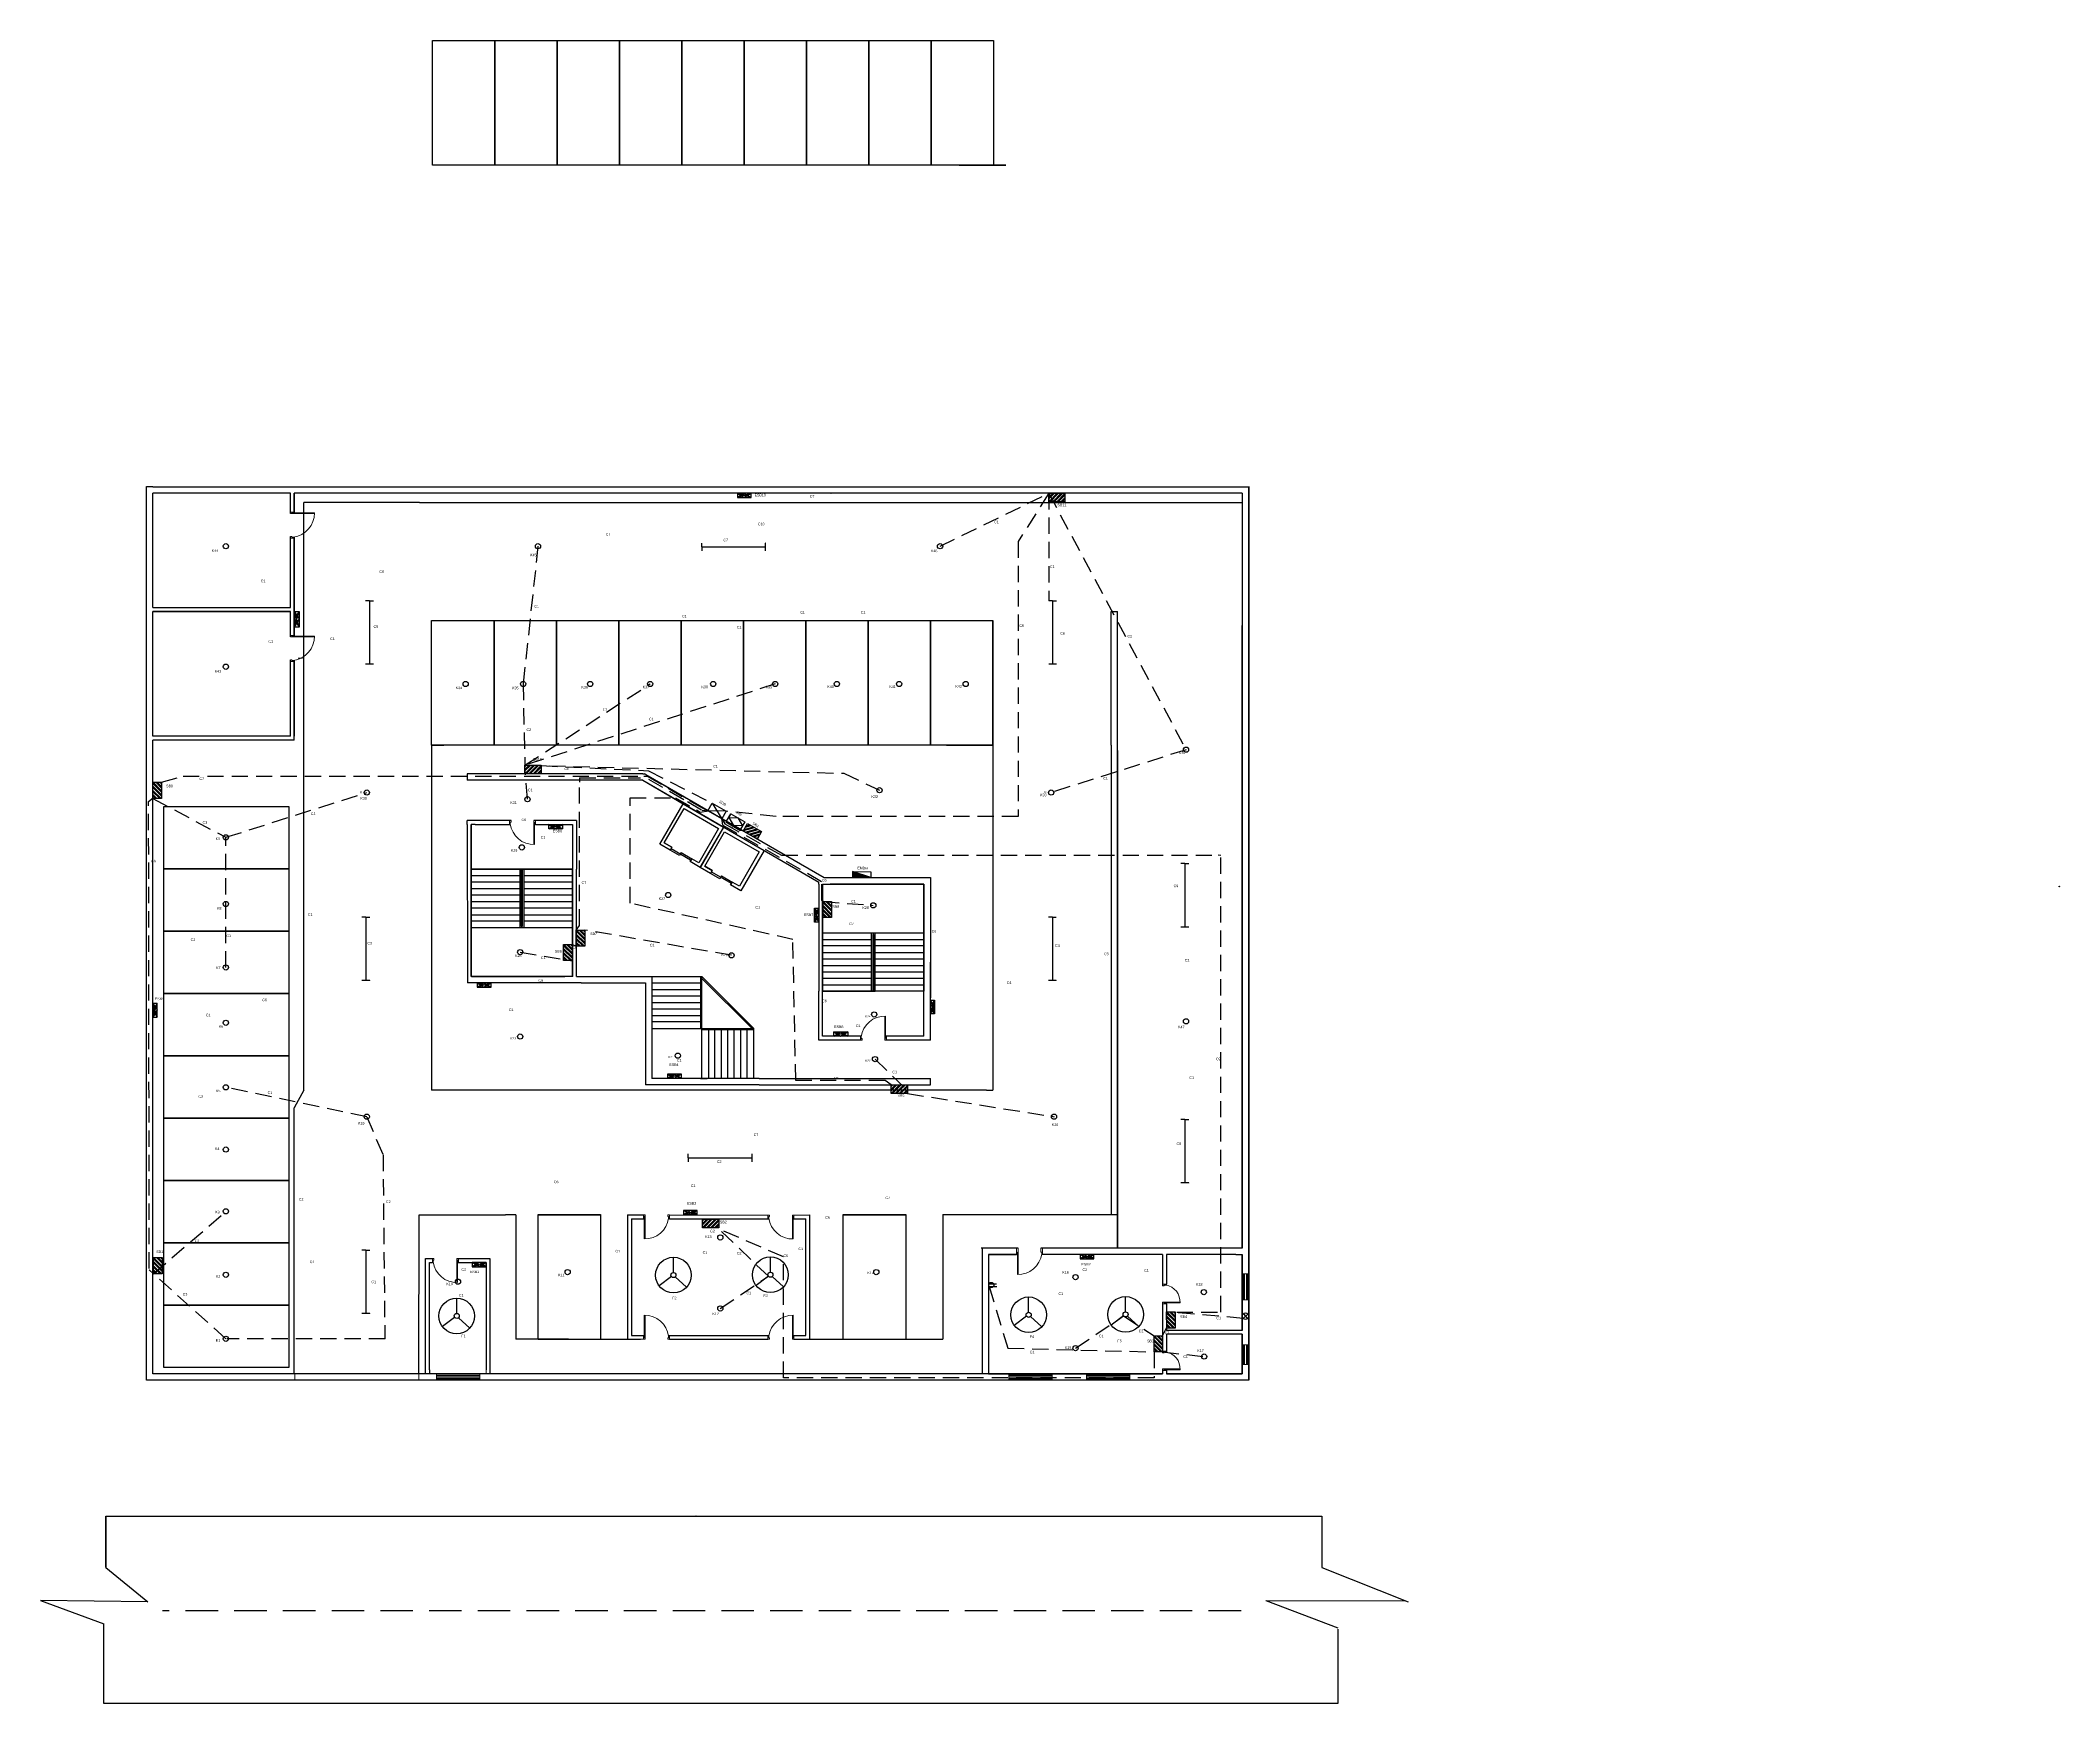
# Model space of a CAD drawing. Header units: millimetres. Extents: x 2433 to 8130, y 439 to 3000.
# Drawn here: x 5021 to 8130, y 439 to 3000 of the extents above; entities that cross this region are included whole.
import ezdxf

# ---------------------------------------------------------------- set-up
doc = ezdxf.new("R2010")
doc.units = ezdxf.units.MM
doc.header["$LTSCALE"] = 100
for name, pattern in [('ACAD_ISO02W100', [15, 12, -3]), ('DASHED', [0.75, 0.5, -0.25]), ('HIDDEN', [0.375, 0.25, -0.125])]:
    doc.linetypes.add(name, pattern=pattern)
for name, color, linetype in [('conduit', 7, 'HIDDEN'), ('emfittings', 7, 'Continuous'), ('fittinglabel', 7, 'Continuous'), ('fittinglabels', 7, 'Continuous'), ('fittings', 7, 'Continuous'), ('road', 7, 'ACAD_ISO02W100')]:
    doc.layers.add(name, color=color, linetype=linetype)
doc.layers.add('doors', color=6, linetype='Continuous', lineweight=20)
doc.layers.add('windows', color=2, linetype='Continuous', lineweight=20)
doc.styles.get("Standard").update_dxf_attribs({"font": 'arial.ttf'})

# ---------------------------------------------------------------- blocks, each defined once
blk = doc.blocks.new('6')
at = {"color": 18, "true_color": 0x000000}
for p, q in [((3005, -3223), (2997, -3251)), ((2997, -3251), (3008, -3278)), ((3291, -2913), (3005, -3223)), ((3008, -3278), (3026, -3309)), ((3026, -3309), (3059, -3333)), ((3059, -3333), (3081, -3340)), ((3081, -3340), (3113, -3331)), ((3113, -3331), (3424, -3046)), ((3268, -2243), (3260, -2275)), ((3260, -2275), (3351, -2687)), ((3285, -2228), (3268, -2243)), ((3322, -2211), (3285, -2228)), ((3325, -2910), (3291, -2913)), ((3359, -2211), (3322, -2211)), ((3357, -2925), (3325, -2910)), ((3351, -2687), (3378, -2709)), ((3378, -2938), (3357, -2925)), ((3387, -2215), (3359, -2211)), ((3378, -2709), (3403, -2714)), ((3403, -2913), (3378, -2938)), ((3407, -2236), (3387, -2215)), ((3399, -2958), (3423, -2933)), ((3422, -2988), (3399, -2958)), ((3403, -2714), (3440, -2709)), ((3533, -2638), (3407, -2236)), ((3429, -3011), (3422, -2988)), ((3424, -3046), (3429, -3011)), ((3440, -2709), (3450, -2742)), ((3468, -2701), (3489, -2690)), ((3477, -2735), (3468, -2701)), ((3489, -2690), (3518, -2669)), ((3518, -2669), (3533, -2638)), ((3594, -2888), (3628, -2897)), ((3635, -2869), (3601, -2861)), ((3628, -2897), (3627, -2922)), ((3627, -2922), (3631, -2958)), ((3631, -2958), (3650, -2985)), ((3649, -2835), (3635, -2869)), ((3666, -2816), (3649, -2835)), ((3650, -2985), (4061, -3078)), ((3699, -2804), (3666, -2816)), ((4101, -2931), (3699, -2804)), ((4061, -3078), (4089, -3071)), ((4089, -3071), (4107, -3048)), ((4124, -2954), (4101, -2931)), ((4107, -3048), (4125, -3016)), ((4129, -2976), (4124, -2954)), ((4125, -3016), (4129, -2976))]:
    blk.add_line(p, q, dxfattribs=at)
blk.add_circle((3491, -2846), 113, dxfattribs=at)

msp = doc.modelspace()

# ---------------------------------------------------------------- hatches: boundary and pattern name
at = {"layer": 'emfittings', "true_color": 0x000000}
h = msp.add_hatch(color=18, dxfattribs=at)
h.dxf.hatch_style = 1
h.paths.add_polyline_path([(6271.512, 1720.186), (6271.307, 1711.524), (6299.532, 1710.855)])
at = {"layer": 'fittings'}
h = msp.add_hatch(dxfattribs=at)
h.set_pattern_fill('ANSI32', color=256, scale=0.468168, angle=0.143162)
h.set_pattern_definition([(45.14316, (5195.0294, 1770.1136), (-3.161069, 3.145311), []), (45.14316, (5197.1316, 1770.119), (-3.161069, 3.145311), [])])
h.paths.add_polyline_path([(6573.696, 2302.617), (6573.729, 2289.389), (6598.679, 2289.451), (6598.646, 2302.679)])
h = msp.add_hatch(dxfattribs=at)
h.set_pattern_fill('ANSI32', color=256, scale=0.468168, angle=0.143162)
h.set_pattern_definition([(45.14316, (4388.568, 1351.3405), (-3.161069, 3.145311), []), (45.14316, (4390.67, 1351.346), (-3.161069, 3.145311), [])])
h.paths.add_polyline_path([(5767.235, 1883.844), (5767.268, 1870.616), (5792.218, 1870.678), (5792.185, 1883.906)])
h = msp.add_hatch(dxfattribs=at)
h.set_pattern_fill('ANSI32', color=256, scale=0.468168, angle=-89.856838)
h.set_pattern_definition([(315.14316, (4675.1773, 3236.2525), (3.145311, 3.161069), []), (315.14316, (4675.1825, 3234.1504), (3.145311, 3.161069), [])])
h.paths.add_polyline_path([(5207.681, 1857.586), (5194.453, 1857.553), (5194.515, 1832.603), (5207.743, 1832.636)])
h = msp.add_hatch(dxfattribs=at)
h.set_pattern_fill('ANSI32', color=256, scale=0.468168, angle=-209.268296)
h.set_pattern_definition([(195.7317, (7587.6353, 1557.205), (1.209063, -4.292261), []), (195.7317, (7585.8016, 1558.2327), (1.209063, -4.292261), [])])
h.paths.add_polyline_path([(6125.157, 1770.366), (6131.624, 1781.905), (6109.859, 1794.103), (6103.391, 1782.564)])
h = msp.add_hatch(dxfattribs=at)
h.set_pattern_fill('ANSI32', color=256, scale=0.468168, angle=-89.856838)
h.set_pattern_definition([(315.14316, (5706.8918, 3052.779), (3.145311, 3.161069), []), (315.14316, (5706.897, 3050.677), (3.145311, 3.161069), [])])
h.paths.add_polyline_path([(6239.395, 1674.112), (6226.167, 1674.079), (6226.229, 1649.129), (6239.458, 1649.162)])
h = msp.add_hatch(dxfattribs=at)
h.set_pattern_fill('ANSI32', color=256, scale=0.468168, angle=-89.856838)
h.set_pattern_definition([(315.14316, (5327.024, 3008.7726), (3.145311, 3.161069), []), (315.14316, (5327.0293, 3006.6704), (3.145311, 3.161069), [])])
h.paths.add_polyline_path([(5859.527, 1630.106), (5846.299, 1630.073), (5846.362, 1605.123), (5859.59, 1605.156)])
h = msp.add_hatch(dxfattribs=at)
h.set_pattern_fill('ANSI32', color=256, scale=0.468168, angle=-89.856838)
h.set_pattern_definition([(315.14316, (5307.4636, 2986.623), (3.145311, 3.161069), []), (315.14316, (5307.469, 2984.521), (3.145311, 3.161069), [])])
h.paths.add_polyline_path([(5839.967, 1607.956), (5826.739, 1607.923), (5826.801, 1582.973), (5840.029, 1583.006)])
h = msp.add_hatch(dxfattribs=at)
h.set_pattern_fill('ANSI32', color=256, scale=0.468168, angle=0.143162)
h.set_pattern_definition([(45.14316, (4952.435, 859.076), (-3.161069, 3.145311), []), (45.14316, (4954.5372, 859.081), (-3.161069, 3.145311), [])])
h.paths.add_polyline_path([(6331.102, 1391.579), (6331.135, 1378.351), (6356.085, 1378.413), (6356.052, 1391.642)])
h = msp.add_hatch(dxfattribs=at)
h.set_pattern_fill('ANSI32', color=256, scale=0.468168, angle=0.143162)
h.set_pattern_definition([(45.14316, (4661.9006, 652.4357), (-3.161069, 3.145311), []), (45.14316, (4664.0027, 652.441), (-3.161069, 3.145311), [])])
h.paths.add_polyline_path([(6040.567, 1184.939), (6040.6, 1171.711), (6065.551, 1171.773), (6065.518, 1185.001)])
h = msp.add_hatch(dxfattribs=at)
h.set_pattern_fill('ANSI32', color=256, scale=0.468168, angle=-89.856838)
h.set_pattern_definition([(315.14316, (4676.1207, 2504.4125), (3.145311, 3.161069), []), (315.14316, (4676.126, 2502.3104), (3.145311, 3.161069), [])])
h.paths.add_polyline_path([(5208.624, 1125.746), (5195.396, 1125.713), (5195.458, 1100.763), (5208.686, 1100.796)])
h = msp.add_hatch(dxfattribs=at)
h.set_pattern_fill('ANSI32', color=256, scale=0.468168, angle=-89.856838)
h.set_pattern_definition([(315.14316, (6235.913, 2420.931), (3.145311, 3.161069), []), (315.14316, (6235.918, 2418.829), (3.145311, 3.161069), [])])
h.paths.add_polyline_path([(6768.416, 1042.265), (6755.188, 1042.231), (6755.25, 1017.281), (6768.479, 1017.314)])
h = msp.add_hatch(dxfattribs=at)
h.set_pattern_fill('ANSI32', color=256, scale=0.468168, angle=-89.856838)
h.set_pattern_definition([(315.14316, (6216.511, 2384.118), (3.145311, 3.161069), []), (315.14316, (6216.516, 2382.0157), (3.145311, 3.161069), [])])
h.paths.add_polyline_path([(6749.014, 1005.451), (6735.786, 1005.418), (6735.849, 980.468), (6749.077, 980.501)])

# ---------------------------------------------------------------- linework, layer by layer
for p, q in [((6008.802, 2999.911), (6008.802, 2807.911)), ((6392.802, 2999.911), (6392.802, 2807.911)), ((6507.436, 2807.911), (5624.802, 2807.911)), ((6435.838, 2807.911), (6507.436, 2807.911)), ((5194.527, 2312.617), (5184.527, 2312.617)), ((5406.142, 2302.617), (5194.527, 2302.617)), ((5406.142, 2271.188), (5406.142, 2302.617)), ((5412.142, 2272.438), (5412.142, 2302.617)), ((6871.62, 2302.617), (5412.142, 2302.617)), ((6871.62, 2312.617), (6881.62, 2312.617)), ((6881.62, 936.749), (6881.62, 2312.617)), ((6881.62, 2312.617), (6881.62, 2302.617)), ((5604.986, 2288.59), (5426.584, 2288.59)), ((5426.584, 1383.334), (5426.584, 2288.59)), ((5604.986, 2288.59), (6871.62, 2288.59)), ((5406.142, 2126.617), (5406.142, 2236.168)), ((5412.142, 2106.74), (5412.142, 2235.084)), ((5406.142, 2106.74), (5406.142, 2120.617)), ((5406.142, 2081.326), (5406.142, 2120.617)), ((5412.142, 2082.576), (5412.142, 2120.617)), ((6669.62, 2120.617), (6679.62, 2120.617)), ((6669.62, 2111.56), (6669.62, 2120.617)), ((6679.62, 1906.749), (6679.62, 2120.617)), ((5412.142, 2082.576), (5412.142, 2106.74)), ((6007.62, 2106.74), (6007.62, 1914.74)), ((6391.62, 2106.74), (6391.62, 1914.74)), ((6487.62, 1914.74), (6487.62, 2106.74)), ((6669.62, 1914.74), (6669.62, 2111.56)), ((6871.62, 2106.74), (6871.62, 1146.74)), ((6871.62, 1140.499), (6871.62, 2098.749)), ((5406.142, 1928.617), (5406.142, 2046.306)), ((5412.142, 1922.617), (5412.142, 2045.222)), ((6487.62, 1914.74), (5623.62, 1914.74)), ((5623.62, 1914.74), (5623.62, 1914.74)), ((5623.62, 1914.74), (5623.62, 1383.334)), ((6416.022, 1914.74), (6487.62, 1914.74)), ((6487.62, 1914.74), (6487.62, 1383.334)), ((6669.62, 1914.74), (6669.62, 1191.334)), ((6679.62, 1140.499), (6679.62, 1906.749)), ((6679.62, 1906.749), (6679.62, 1140.499)), ((5948.527, 1870.711), (5678.527, 1870.711)), ((5678.527, 1870.711), (5678.527, 1860.711)), ((5948.527, 1870.711), (5951.212, 1870.711)), ((5953.537, 1869.366), (5951.212, 1870.711)), ((5953.531, 1869.369), (6227.789, 1710.731)), ((5953.537, 1869.366), (6015.849, 1833.295)), ((5948.527, 1860.711), (5678.527, 1860.711)), ((5948.527, 1860.711), (6219.62, 1704.014)), ((5948.527, 1860.711), (6010.84, 1824.64)), ((5678.527, 1792.626), (5678.527, 1798.635)), ((5745.847, 1798.635), (5678.527, 1798.635)), ((5678.527, 1792.626), (5678.848, 1558.626)), ((5684.527, 1792.635), (5684.527, 1678.635)), ((5690.527, 1792.635), (5684.527, 1792.635)), ((5846.527, 1798.635), (5780.866, 1798.635)), ((5981.841, 1764.329), (5993.268, 1757.732)), ((5993.268, 1757.732), (5990.633, 1753.168)), ((6005.055, 1744.841), (5990.633, 1753.168)), ((5992.273, 1755.454), (6022.317, 1738.108)), ((6007.69, 1749.405), (6005.055, 1744.841)), ((6007.69, 1749.405), (6024.122, 1739.918)), ((5759.527, 1713.635), (5684.527, 1713.635)), ((5765.527, 1723.635), (5759.527, 1723.635)), ((5759.527, 1723.635), (5759.527, 1633.635)), ((5759.527, 1723.635), (5761.527, 1723.635)), ((5761.527, 1723.635), (5761.527, 1635.935)), ((5763.527, 1635.935), (5763.527, 1723.635)), ((5840.527, 1723.635), (5765.527, 1723.635)), ((5765.527, 1723.635), (5765.527, 1633.635)), ((5840.527, 1713.635), (5765.527, 1713.635)), ((5840.527, 1729.635), (5840.527, 1713.635)), ((5840.527, 1558.635), (5840.527, 1723.635)), ((5846.527, 1558.635), (5846.527, 1723.635)), ((6021.487, 1735.354), (6024.122, 1739.918)), ((6024.122, 1739.918), (6021.487, 1735.354)), ((6044.236, 1728.402), (6055.664, 1721.804)), ((6055.664, 1721.804), (6053.029, 1717.24)), ((6067.451, 1708.913), (6053.029, 1717.24)), ((6054.668, 1719.526), (6084.712, 1702.18)), ((6070.086, 1713.477), (6067.451, 1708.913)), ((6070.086, 1713.477), (6086.518, 1703.991)), ((5759.527, 1703.635), (5684.527, 1703.635)), ((5759.527, 1693.635), (5684.527, 1693.635)), ((5759.527, 1683.635), (5684.527, 1683.635)), ((5840.527, 1703.635), (5765.527, 1703.635)), ((5840.527, 1693.635), (5765.527, 1693.635)), ((5840.527, 1683.635), (5765.527, 1683.635)), ((6083.883, 1699.427), (6086.518, 1703.991)), ((6086.518, 1703.991), (6083.883, 1699.427)), ((6219.62, 1700.546), (6219.62, 1704.014)), ((6219.62, 1700.546), (6219.62, 1535.731)), ((6225.62, 1700.731), (6381.62, 1700.731)), ((6225.62, 1700.731), (6275.299, 1700.731)), ((6225.62, 1700.731), (6381.594, 1700.731)), ((6225.62, 1700.731), (6275.299, 1700.731)), ((6225.62, 1700.546), (6225.62, 1535.731)), ((6381.299, 1700.731), (6237.299, 1700.731)), ((5759.527, 1673.635), (5684.527, 1673.635)), ((5759.527, 1663.635), (5684.527, 1663.635)), ((5684.527, 1653.635), (5759.527, 1653.635)), ((5840.527, 1673.635), (5765.527, 1673.635)), ((5840.527, 1663.635), (5765.527, 1663.635)), ((5765.527, 1653.635), (5840.527, 1653.635)), ((5759.527, 1643.635), (5684.527, 1643.635)), ((5840.527, 1633.635), (5684.527, 1633.635)), ((5761.527, 1635.935), (5763.527, 1635.935)), ((5840.527, 1643.635), (5765.527, 1643.635)), ((6225.62, 1625.731), (6381.62, 1625.731)), ((6300.62, 1535.731), (6300.62, 1625.731)), ((6304.62, 1623.431), (6302.62, 1623.431)), ((6302.62, 1623.431), (6302.62, 1535.731)), ((6304.62, 1535.731), (6304.62, 1623.431)), ((6306.62, 1535.731), (6306.62, 1625.731)), ((6225.62, 1615.731), (6300.62, 1615.731)), ((6300.62, 1605.731), (6225.62, 1605.731)), ((6225.62, 1595.731), (6300.62, 1595.731)), ((6225.62, 1585.731), (6300.62, 1585.731)), ((6306.62, 1615.731), (6381.62, 1615.731)), ((6381.62, 1605.731), (6306.62, 1605.731)), ((6306.62, 1595.731), (6381.62, 1595.731)), ((6306.62, 1585.731), (6381.62, 1585.731)), ((5678.848, 1558.626), (5678.861, 1548.635)), ((5684.527, 1558.634), (5684.552, 1558.635)), ((5840.848, 1558.635), (5684.552, 1558.635)), ((5684.848, 1558.635), (5828.848, 1558.635)), ((5840.848, 1558.635), (5790.848, 1558.635)), ((5840.848, 1558.635), (5790.848, 1558.635)), ((5846.527, 1558.635), (5853.634, 1558.635)), ((5853.634, 1558.635), (5962.62, 1558.635)), ((5880.788, 1558.635), (5962.62, 1558.635)), ((5962.62, 1558.635), (5962.62, 1468.635)), ((5962.62, 1558.635), (6037.62, 1558.635)), ((5962.62, 1558.635), (5962.62, 1468.635)), ((6037.62, 1558.635), (6037.62, 1478.635)), ((6037.62, 1558.635), (6039.62, 1558.635)), ((6038.206, 1557.22), (6118.206, 1477.22)), ((6039.62, 1478.635), (6039.62, 1558.635)), ((6039.62, 1558.635), (6119.62, 1478.635)), ((6225.62, 1575.731), (6300.62, 1575.731)), ((6225.62, 1565.731), (6300.62, 1565.731)), ((6225.62, 1555.731), (6300.62, 1555.731)), ((6306.62, 1575.731), (6381.62, 1575.731)), ((6306.62, 1565.731), (6381.62, 1565.731)), ((6306.62, 1555.731), (6381.62, 1555.731)), ((6381.62, 1466.731), (6381.62, 1580.731)), ((6391.62, 1460.731), (6391.62, 1580.731)), ((5853.634, 1548.635), (5678.861, 1548.635)), ((5853.634, 1548.635), (5952.62, 1548.635)), ((5952.62, 1548.635), (5952.62, 1468.635)), ((5962.62, 1548.635), (6037.62, 1548.635)), ((5962.62, 1538.635), (6037.62, 1538.635)), ((5962.62, 1528.635), (6037.62, 1528.635)), ((6225.62, 1545.731), (6300.62, 1545.731)), ((6225.62, 1535.731), (6300.62, 1535.731)), ((6300.62, 1535.731), (6306.62, 1535.731)), ((6306.62, 1535.731), (6304.62, 1535.731)), ((6306.62, 1545.731), (6381.62, 1545.731)), ((5962.62, 1518.635), (6037.62, 1518.635)), ((5962.62, 1508.635), (6037.62, 1508.635)), ((5962.62, 1498.635), (6037.62, 1498.635)), ((5952.62, 1468.635), (5952.62, 1391.635)), ((6037.62, 1488.635), (5962.62, 1488.635)), ((5962.62, 1478.635), (6037.62, 1478.635)), ((5962.62, 1468.635), (5962.62, 1401.635)), ((6037.62, 1478.635), (6039.62, 1478.635)), ((6039.62, 1478.635), (6119.62, 1478.635)), ((6039.62, 1476.635), (6039.62, 1478.635)), ((6119.62, 1476.635), (6039.62, 1476.635)), ((6039.62, 1401.635), (6039.62, 1476.635)), ((6049.62, 1476.635), (6049.62, 1401.635)), ((6059.62, 1401.635), (6059.62, 1476.635)), ((6069.62, 1401.635), (6069.62, 1476.635)), ((6079.62, 1401.635), (6079.62, 1476.635)), ((6089.62, 1401.635), (6089.62, 1476.635)), ((6099.62, 1401.635), (6099.62, 1476.635)), ((6109.62, 1401.635), (6109.62, 1476.635)), ((6119.62, 1476.635), (6119.62, 1478.635)), ((6119.62, 1401.635), (6119.62, 1476.635)), ((6391.62, 1460.731), (6381.62, 1460.731)), ((6037.62, 1401.635), (5962.62, 1401.635)), ((6037.62, 1401.635), (5962.62, 1401.635)), ((6119.62, 1401.635), (5962.62, 1401.635)), ((6037.62, 1401.635), (6047.62, 1401.635)), ((6127.62, 1401.635), (6037.62, 1401.635)), ((6037.62, 1401.635), (6047.62, 1401.635)), ((6127.62, 1401.635), (6037.62, 1401.635)), ((6109.62, 1401.635), (6109.62, 1402.428)), ((6127.62, 1401.635), (6381.62, 1401.635)), ((6381.62, 1401.635), (6391.62, 1401.635)), ((6391.62, 1391.635), (6391.62, 1401.635)), ((5426.584, 1383.334), (5412.142, 1356.373)), ((6477.62, 1383.334), (5623.62, 1383.334)), ((6119.62, 1391.635), (5952.62, 1391.635)), ((6127.62, 1391.635), (6037.62, 1391.635)), ((6127.62, 1391.635), (6391.62, 1391.635)), ((6477.62, 1383.334), (6487.62, 1383.334)), ((5412.142, 947.533), (5412.142, 1356.373)), ((5604.142, 946.749), (5604.355, 1191.334)), ((5604.355, 1191.334), (5737.485, 1191.334)), ((5753.285, 1191.334), (5737.485, 1191.334)), ((5753.285, 1191.334), (5753.285, 999.894)), ((5787.706, 1191.334), (5883.706, 1191.334)), ((5925.368, 1191.334), (5925.368, 999.894)), ((5925.368, 1191.334), (5952.253, 1191.334)), ((5931.368, 1185.334), (5949.753, 1185.334)), ((5931.368, 1185.334), (5931.368, 1005.894)), ((5989.773, 1191.334), (6141.434, 1191.311)), ((5989.773, 1185.334), (6142.833, 1185.334)), ((6180.204, 1185.334), (6199.839, 1185.334)), ((6181.454, 1191.288), (6205.839, 1191.334)), ((6199.839, 1005.894), (6199.839, 1185.334)), ((6205.839, 999.894), (6205.839, 1191.334)), ((6257.435, 1191.334), (6353.435, 1191.334)), ((6410.412, 1191.894), (6471.072, 1191.894)), ((6410.412, 1191.894), (6410.412, 999.894)), ((6471.072, 1191.894), (6679.62, 1191.894)), ((6481.072, 1130.499), (6524.097, 1130.499)), ((6748.978, 1130.499), (6748.978, 1082.136)), ((6754.978, 1130.499), (6754.978, 1084.636)), ((6861.62, 1130.499), (6871.62, 1130.499)), ((6748.978, 1057.116), (6748.978, 979.249)), ((6754.978, 1054.616), (6754.978, 1013.575)), ((5834.412, 999.894), (5753.285, 999.894)), ((5834.412, 999.894), (5925.368, 999.894)), ((5925.368, 999.894), (5944.992, 999.894)), ((5931.368, 1005.894), (5949.753, 1005.894)), ((5931.368, 1005.894), (5949.753, 1005.894)), ((5989.773, 1005.894), (6142.833, 1005.894)), ((5989.773, 999.915), (6141.434, 999.917)), ((6180.204, 1005.894), (6199.839, 1005.894)), ((6181.454, 1005.894), (6199.839, 1005.894)), ((6181.454, 999.917), (6205.839, 999.894)), ((6205.839, 999.894), (6410.412, 999.894)), ((6871.62, 1013.575), (6754.978, 1013.575)), ((6871.62, 1007.575), (6754.978, 1007.575)), ((6754.978, 1007.575), (6754.978, 980.323)), ((5412.142, 947.533), (5412.142, 947.533)), ((5412.142, 947.533), (5412.142, 947.533)), ((5620.142, 952.74), (5620.142, 946.74)), ((6481.072, 956.749), (6481.072, 946.749)), ((6748.978, 954.229), (6748.978, 946.749)), ((6754.978, 952.979), (6754.978, 946.749)), ((5118.755, 553.846), (5118.755, 561.662))]:
    msp.add_line(p, q)
at = {"color": 215, "true_color": 0xa953a0}
msp.add_line((6472.322, 1140.499), (6469.822, 1140.499), dxfattribs=at)
at = {"linetype": 'Continuous'}
for p, q in [((5122.121, 727.648), (5122.121, 648.374)), ((6030.614, 727.738), (6030.436, 727.738)), ((6994.35, 727.738), (6994.35, 648.464)), ((5122.121, 648.374), (5186.761, 595.8)), ((6994.35, 648.464), (7126.998, 595.89)), ((5186.761, 595.8), (5021.24, 597.542)), ((5021.24, 597.542), (5118.755, 561.662)), ((7123.351, 596.627), (6907.86, 597.067)), ((6908.034, 597.632), (7018.756, 555.61))]:
    msp.add_line(p, q, dxfattribs=at)
for points in [[(5720.802, 2999.911), (5720.802, 2807.911), (5624.802, 2807.911), (5624.802, 2999.911)], [(5816.802, 2999.911), (5816.802, 2807.911), (5720.802, 2807.911), (5720.802, 2999.911)], [(5912.802, 2999.911), (5912.802, 2807.911), (5816.802, 2807.911), (5816.802, 2999.911)], [(6008.802, 2999.911), (6008.802, 2807.911), (5912.802, 2807.911), (5912.802, 2999.911)], [(6104.802, 2999.911), (6104.802, 2807.911), (6008.802, 2807.911), (6008.802, 2999.911)], [(6200.802, 2999.911), (6200.802, 2807.911), (6104.802, 2807.911), (6104.802, 2999.911)], [(6296.802, 2999.911), (6296.802, 2807.911), (6200.802, 2807.911), (6200.802, 2999.911)], [(6392.802, 2999.911), (6392.802, 2807.911), (6296.802, 2807.911), (6296.802, 2999.911)], [(6488.802, 2999.911), (6488.802, 2807.911), (6392.802, 2807.911), (6392.802, 2999.911)], [(5719.62, 2106.74), (5719.62, 1914.74), (5623.62, 1914.74), (5623.62, 2106.74)], [(5815.62, 2106.74), (5815.62, 1914.74), (5719.62, 1914.74), (5719.62, 2106.74)], [(5911.62, 2106.74), (5911.62, 1914.74), (5815.62, 1914.74), (5815.62, 2106.74)], [(6007.62, 2106.74), (6007.62, 1914.74), (5911.62, 1914.74), (5911.62, 2106.74)], [(6103.62, 2106.74), (6103.62, 1914.74), (6007.62, 1914.74), (6007.62, 2106.74)], [(6199.62, 2106.74), (6199.62, 1914.74), (6103.62, 1914.74), (6103.62, 2106.74)], [(6295.62, 2106.74), (6295.62, 1914.74), (6199.62, 1914.74), (6199.62, 2106.74)], [(6391.62, 2106.74), (6391.62, 1914.74), (6295.62, 1914.74), (6295.62, 2106.74)], [(6487.62, 2106.74), (6487.62, 1914.74), (6391.62, 1914.74), (6391.62, 2106.74)], [(5403.538, 1724.313), (5211.538, 1724.313), (5211.538, 1820.313), (5403.538, 1820.313)], [(5403.538, 1628.313), (5211.538, 1628.313), (5211.538, 1724.313), (5403.538, 1724.313)], [(5684.527, 1723.635), (5840.527, 1723.635), (5840.527, 1558.635), (5684.527, 1558.635)], [(6381.62, 1535.731), (6225.62, 1535.731), (6225.62, 1700.731), (6381.62, 1700.731)], [(5403.538, 1532.313), (5211.538, 1532.313), (5211.538, 1628.313), (5403.538, 1628.313)], [(5403.538, 1436.313), (5211.538, 1436.313), (5211.538, 1532.313), (5403.538, 1532.313)], [(5403.538, 1340.313), (5211.538, 1340.313), (5211.538, 1436.313), (5403.538, 1436.313)], [(5403.538, 1244.313), (5211.538, 1244.313), (5211.538, 1340.313), (5403.538, 1340.313)], [(5403.538, 1148.313), (5211.538, 1148.313), (5211.538, 1244.313), (5403.538, 1244.313)], [(5883.706, 1191.874), (5883.706, 999.874), (5787.706, 999.874), (5787.706, 1191.874)], [(6353.435, 1191.874), (6353.435, 999.874), (6257.435, 999.874), (6257.435, 1191.874)], [(5403.538, 1052.313), (5211.538, 1052.313), (5211.538, 1148.313), (5403.538, 1148.313)], [(5403.538, 956.313), (5211.538, 956.313), (5211.538, 1052.313), (5403.538, 1052.313)]]:
    msp.add_lwpolyline(points, close=True)
for points in [[(5184.527, 1942.635), (5184.527, 2313.031)], [(6881.62, 2313.031), (6881.62, 936.749), (5184.527, 936.749), (5184.527, 2313.031)], [(5194.527, 2312.617), (5412.142, 2312.617)], [(5194.527, 2312.617), (6871.62, 2312.617)], [(5194.527, 2126.617), (5194.527, 2302.617)], [(5412.142, 2302.617), (5412.142, 2272.438)], [(6871.62, 2302.617), (6871.62, 1140.499)], [(5412.142, 2235.084), (5412.142, 2120.617)], [(5194.527, 2126.617), (5406.142, 2126.617)], [(5406.142, 2120.617), (5194.527, 2120.617)], [(5406.142, 1928.617), (5194.527, 1928.617), (5194.527, 2120.617), (5406.142, 2120.617)], [(5194.527, 1928.617), (5194.527, 2120.617)], [(5412.142, 2120.617), (5412.142, 2082.576)], [(6871.62, 2002.749), (6871.62, 2098.749)], [(5412.142, 2045.222), (5412.142, 1928.617)], [(6748.978, 946.749), (5194.527, 946.749), (5194.527, 1922.617)], [(5412.142, 1922.617), (5194.527, 1922.617)], [(5990.633, 1753.168), (5974.84, 1762.286), (6010.84, 1824.64), (6073.193, 1788.64), (6037.193, 1726.286), (6021.487, 1735.354)], [(5993.268, 1757.732), (5981.841, 1764.329), (6012.316, 1817.114), (6065.453, 1786.435), (6034.978, 1733.651), (6024.122, 1739.918)], [(5184.527, 1418.652), (5184.527, 1798.635)], [(5684.527, 1792.635), (5684.527, 1558.635)], [(5840.527, 1723.635), (5684.527, 1723.635), (5684.527, 1792.635)], [(5690.527, 1792.635), (5744.738, 1792.635)], [(5783.366, 1792.635), (5840.527, 1792.635), (5840.527, 1729.635)], [(5846.527, 1798.635), (5846.527, 1723.635)], [(6053.029, 1717.24), (6037.235, 1726.359), (6073.235, 1788.712), (6135.589, 1752.712), (6099.589, 1690.359), (6083.883, 1699.427)], [(6055.664, 1721.804), (6044.236, 1728.402), (6074.711, 1781.186), (6127.848, 1750.507), (6097.373, 1697.723), (6086.518, 1703.991)], [(6227.789, 1710.731), (6391.62, 1710.731), (6391.62, 1525.731)], [(6381.62, 1466.731), (6381.62, 1700.731)], [(6286.207, 1460.731), (6219.62, 1460.731), (6219.62, 1535.731)], [(6285.119, 1466.731), (6225.62, 1466.731), (6225.62, 1535.731)], [(6381.62, 1466.731), (6322.477, 1466.731)], [(6381.62, 1460.731), (6321.227, 1460.731)], [(6881.62, 1316.731), (6881.62, 936.749), (6381.62, 936.749)], [(6526.597, 1140.499), (6471.072, 1140.499), (6471.072, 946.749)], [(6525.347, 1130.499), (6481.072, 1130.499), (6481.072, 956.749)], [(6871.62, 1140.499), (6561.617, 1140.499)], [(6748.978, 1130.499), (6562.713, 1130.499)], [(6861.62, 1130.499), (6754.978, 1130.499)], [(6871.62, 1042.749), (6871.62, 1130.499)], [(6871.62, 1130.499), (6871.62, 1013.575)], [(6871.62, 1007.575), (6871.62, 946.749), (6754.978, 946.749)], [(6754.978, 946.749), (6871.62, 946.749), (6871.62, 1007.575)], [(6237.62, 936.749), (5737.62, 936.749)], [(6481.072, 946.749), (6748.978, 946.749)], [(5122.121, 648.374), (5122.121, 727.738), (6994.35, 727.738)], [(7018.756, 553.846), (7018.756, 438.972), (5118.755, 438.972), (5118.755, 553.846)]]:
    msp.add_lwpolyline(points)
for points in [[(5662.229, 1124.186), (5713.426, 1124.186), (5713.426, 946.74), (5614.142, 946.74), (5614.142, 1124.186), (5624.709, 1124.186)], [(5620.142, 952.74), (5620.142, 1118.186), (5624.709, 1118.186)], [(5663.479, 1118.186), (5707.426, 1118.186), (5707.426, 952.74)]]:
    msp.add_lwpolyline(points, dxfattribs=at)
at = {"layer": 'conduit'}
for p, q in [((6406.37, 2221.035), (6573.696, 2302.617)), ((6573.696, 2302.617), (6526.545, 2228.29)), ((6573.696, 2302.617), (6573.608, 2137.146)), ((6573.696, 2302.617), (6785.062, 1907.712)), ((5787.312, 2221.035), (5764.372, 2008.965)), ((6526.545, 2228.29), (6526.545, 1805.11)), ((5764.372, 2008.965), (5767.235, 1883.844)), ((5767.235, 1883.844), (5959.939, 2008.965)), ((6152.494, 2008.965), (5767.235, 1883.844)), ((5623.62, 1914.74), (5642.255, 1914.74)), ((6487.62, 1914.74), (6487.62, 1914.74)), ((6785.062, 1907.712), (6577.426, 1841.776)), ((5207.681, 1857.586), (5240.838, 1867.205)), ((5240.838, 1867.205), (5950.374, 1867.205)), ((5767.235, 1883.844), (6258.131, 1871.416)), ((5771.169, 1831.443), (5767.235, 1883.844)), ((5792.187, 1883.212), (5957.288, 1875.428)), ((5950.374, 1867.205), (5955.275, 1867.205)), ((5955.275, 1867.205), (6040.034, 1818.166)), ((5957.288, 1875.428), (6055.286, 1825.31)), ((6258.131, 1871.416), (6313.262, 1845.355)), ((5306.798, 1772.857), (5523.746, 1841.776)), ((5851.224, 1864.348), (5945.208, 1864.348)), ((5851.224, 1864.348), (5851.503, 1857.667)), ((5851.503, 1637.221), (5851.503, 1857.667)), ((5957.467, 1862.399), (6017.326, 1828.075)), ((5187.85, 1828.171), (5194.75, 1833.474)), ((5188.815, 1108.924), (5187.85, 1828.171)), ((5194.515, 1832.603), (5306.798, 1772.857)), ((5929.043, 1671.42), (5929.043, 1833.542)), ((5929.043, 1833.542), (5998.932, 1833.542)), ((5998.932, 1833.542), (6037.196, 1811.713)), ((6017.578, 1827.763), (6040.22, 1814.761)), ((6037.196, 1811.713), (6049.606, 1813.797)), ((6040.034, 1818.166), (6049.606, 1813.797)), ((6040.22, 1814.761), (6049.606, 1813.797)), ((6154.212, 1805.11), (6076.99, 1813.003)), ((6526.545, 1805.11), (6154.212, 1805.11)), ((5306.798, 1572.427), (5306.798, 1772.857)), ((6074.657, 1796.898), (6070.261, 1801.85)), ((6071.733, 1791.661), (6070.565, 1801.673)), ((6070.588, 1801.481), (6074.788, 1793.578)), ((6071.733, 1791.661), (6224.56, 1704.619)), ((6097.997, 1783.546), (6074.657, 1796.898)), ((6074.788, 1793.578), (6162.523, 1745.259)), ((6103.443, 1782.656), (6097.997, 1783.546)), ((6109.859, 1794.103), (6131.624, 1781.905)), ((6162.523, 1745.259), (6834.706, 1745.329)), ((6838.515, 1744.849), (6834.706, 1745.329)), ((6838.515, 1041.802), (6838.515, 1744.849)), ((6224.56, 1675.455), (6224.56, 1704.619)), ((6179.804, 1615.734), (5929.043, 1671.42)), ((6226.167, 1674.079), (6224.56, 1675.455)), ((6226.167, 1674.079), (6303.554, 1668.087)), ((5846.299, 1630.073), (5851.503, 1637.221)), ((6085.312, 1591.178), (5859.527, 1630.106)), ((5759.928, 1596.066), (5840.515, 1582.805)), ((5839.967, 1607.956), (5846.527, 1605.123)), ((6184.093, 1398.61), (6179.804, 1615.734)), ((6306.283, 1431.284), (6356.073, 1383.334)), ((5523.746, 1342.699), (5306.798, 1387.923)), ((6321.607, 1398.61), (6184.093, 1398.61)), ((6331.102, 1391.579), (6321.607, 1398.61)), ((6356.085, 1378.413), (6581.804, 1342.699)), ((5523.746, 1342.699), (5548.727, 1283.985)), ((5548.727, 1283.985), (5551.563, 1000.475)), ((5195.458, 1100.763), (5306.798, 1197.01)), ((6142.001, 1096.98), (6065.555, 1170.13)), ((6165.344, 1126.653), (6065.555, 1170.13)), ((6165.344, 940.724), (6165.344, 1126.653)), ((5195.458, 1100.763), (5188.818, 1106.725)), ((5306.798, 1000.792), (5195.458, 1100.763)), ((6068.069, 1047.501), (6142.001, 1096.98)), ((6482.185, 1081.454), (6510.792, 986.165)), ((6614.956, 986.388), (6688.889, 1035.867)), ((6688.889, 1035.867), (6735.786, 1005.418)), ((6872.772, 1032.137), (6755.188, 1042.231)), ((6770.775, 1041.802), (6838.515, 1041.802)), ((5552.158, 1000.475), (5308.483, 1000.475)), ((6748.805, 1005.39), (6755.086, 1017.731)), ((6510.792, 986.165), (6735.849, 980.468)), ((6735.849, 980.468), (6735.849, 940.724)), ((6748.976, 980.501), (6812.937, 973.391)), ((6735.849, 940.724), (6165.344, 940.724))]:
    msp.add_line(p, q, dxfattribs=at)
at = {"layer": 'doors'}
for p, q in [((5406.059, 2271.188), (5406.059, 2273.688)), ((5406.059, 2271.188), (5406.059, 2273.688)), ((5406.059, 2273.688), (5411.059, 2273.688)), ((5412.067, 2273.688), (5412.067, 2272.438)), ((5406.059, 2081.326), (5406.059, 2083.826)), ((5406.059, 2081.326), (5406.059, 2083.826)), ((5406.059, 2083.826), (5411.059, 2083.826)), ((5412.067, 2083.826), (5412.067, 2082.576)), ((5412.142, 2045.222), (5412.142, 2045.222)), ((5424.235, 2048.502), (5418.217, 2048.502)), ((5424.235, 2048.089), (5424.235, 2048.502)), ((5745.847, 1798.57), (5745.847, 1798.635)), ((5780.866, 1798.57), (5783.366, 1798.57)), ((5780.866, 1798.57), (5783.366, 1798.57)), ((5783.366, 1792.562), (5782.116, 1792.562)), ((5783.366, 1798.57), (5783.366, 1793.57)), ((6323.727, 1460.675), (6323.727, 1465.675)), ((6321.227, 1460.675), (6323.727, 1460.675)), ((6321.227, 1460.675), (6323.727, 1460.675)), ((5952.253, 1191.341), (5949.753, 1191.341)), ((5952.253, 1191.341), (5949.753, 1191.341)), ((5949.753, 1191.341), (5949.753, 1186.341)), ((5987.273, 1191.334), (5989.773, 1191.334)), ((6178.954, 1191.311), (6181.454, 1191.311)), ((6178.954, 1191.311), (6181.454, 1191.311)), ((6181.454, 1185.303), (6180.204, 1185.303)), ((6181.454, 1191.311), (6181.454, 1186.311)), ((5662.229, 1124.186), (5664.729, 1124.186)), ((5662.229, 1124.186), (5664.729, 1124.186)), ((5664.729, 1124.186), (5664.729, 1119.186)), ((6524.097, 1136.506), (6524.097, 1131.506)), ((5664.729, 1118.178), (5663.479, 1118.178)), ((6748.976, 1084.617), (6748.976, 1087.117)), ((6748.976, 1054.616), (6748.976, 1057.116)), ((6772.949, 1057.116), (6748.976, 1057.116)), ((6748.976, 1057.116), (6748.976, 1054.616)), ((6748.976, 1054.616), (6748.976, 1057.116)), ((6772.932, 1057.116), (6748.976, 1057.116)), ((6748.976, 1054.616), (6753.976, 1054.616)), ((6748.976, 1054.616), (6753.976, 1054.616)), ((6773.03, 1055.866), (6751.476, 1055.866)), ((6773.03, 1055.866), (6751.476, 1055.866)), ((5944.992, 999.894), (5949.753, 999.915)), ((5949.753, 999.915), (5949.753, 1004.915)), ((5952.253, 999.915), (5949.753, 999.915)), ((5952.253, 999.915), (5949.753, 999.915)), ((5951.003, 1005.894), (5952.253, 1005.894)), ((6178.954, 999.917), (6181.454, 999.917)), ((6178.954, 999.917), (6181.454, 999.917)), ((6181.454, 1005.925), (6180.204, 1005.925)), ((6181.454, 999.917), (6181.454, 1004.917)), ((6748.976, 981.73), (6748.976, 984.23)), ((6748.976, 951.729), (6748.976, 954.229)), ((6772.949, 954.229), (6748.976, 954.229)), ((6748.976, 954.229), (6748.976, 951.729)), ((6748.976, 951.729), (6748.976, 954.229)), ((6772.932, 954.229), (6748.976, 954.229)), ((6748.976, 951.729), (6753.976, 951.729)), ((6748.976, 951.729), (6753.976, 951.729)), ((6773.03, 952.979), (6751.476, 952.979)), ((6773.03, 952.979), (6751.476, 952.979))]:
    msp.add_line(p, q, dxfattribs=at)
at = {"layer": 'doors', "color": 215, "true_color": 0xa953a0}
for p, q in [((5406.059, 2271.188), (5406.059, 2273.688)), ((5412.067, 2273.688), (5406.059, 2273.688)), ((5434.81, 2271.188), (5406.059, 2271.188)), ((5442.983, 2271.188), (5406.059, 2271.188)), ((5434.774, 2272.438), (5408.559, 2272.438)), ((5408.559, 2272.438), (5408.559, 2271.188)), ((5443.006, 2272.438), (5408.559, 2272.438)), ((5408.559, 2272.438), (5408.559, 2271.188)), ((5412.06, 2273.688), (5412.06, 2272.438)), ((5408.559, 2236.168), (5406.059, 2236.168)), ((5406.059, 2236.168), (5406.059, 2233.668)), ((5412.067, 2233.668), (5406.059, 2233.668)), ((5408.559, 2234.918), (5408.559, 2236.168)), ((5411.059, 2234.918), (5408.559, 2234.918)), ((5412.065, 2233.668), (5412.067, 2235.071)), ((5406.059, 2081.326), (5406.059, 2083.826)), ((5412.067, 2083.826), (5406.059, 2083.826)), ((5412.06, 2083.826), (5412.06, 2082.576)), ((5434.81, 2081.326), (5406.059, 2081.326)), ((5442.983, 2081.326), (5406.059, 2081.326)), ((5434.774, 2082.576), (5408.559, 2082.576)), ((5408.559, 2082.576), (5408.559, 2081.326)), ((5443.006, 2082.576), (5408.559, 2082.576)), ((5408.559, 2082.576), (5408.559, 2081.326)), ((5408.559, 2046.306), (5406.059, 2046.306)), ((5406.059, 2046.306), (5406.059, 2043.806)), ((5412.067, 2043.806), (5406.059, 2043.806)), ((5408.559, 2045.056), (5408.559, 2046.306)), ((5411.059, 2045.056), (5408.559, 2045.056)), ((5412.065, 2043.806), (5412.067, 2045.209)), ((5743.347, 1792.562), (5743.347, 1798.57)), ((5745.847, 1798.57), (5743.347, 1798.57)), ((5743.347, 1792.564), (5744.75, 1792.562)), ((5744.597, 1793.57), (5744.597, 1796.07)), ((5744.597, 1796.07), (5745.847, 1796.07)), ((5745.847, 1796.07), (5745.847, 1798.57)), ((5780.866, 1769.819), (5780.866, 1798.57)), ((5780.866, 1761.646), (5780.866, 1798.57)), ((5780.866, 1798.57), (5783.366, 1798.57)), ((5782.116, 1796.07), (5780.866, 1796.07)), ((5782.116, 1796.07), (5780.866, 1796.07)), ((5782.116, 1769.855), (5782.116, 1796.07)), ((5782.116, 1761.623), (5782.116, 1796.07)), ((5783.366, 1792.569), (5782.116, 1792.569)), ((5783.366, 1792.562), (5783.366, 1798.57)), ((6321.227, 1497.599), (6321.227, 1460.675)), ((6322.477, 1497.621), (6322.477, 1463.175)), ((6283.707, 1466.68), (6285.11, 1466.682)), ((6283.707, 1466.682), (6283.707, 1460.675)), ((6284.957, 1465.675), (6284.957, 1463.175)), ((6284.957, 1463.175), (6286.207, 1463.175)), ((6286.207, 1463.175), (6286.207, 1460.675)), ((6321.227, 1489.426), (6321.227, 1460.675)), ((6322.477, 1463.175), (6321.227, 1463.175)), ((6322.477, 1463.175), (6321.227, 1463.175)), ((6322.477, 1489.389), (6322.477, 1463.175)), ((6323.727, 1466.682), (6323.727, 1460.675)), ((6286.207, 1460.675), (6283.707, 1460.675)), ((6321.227, 1460.675), (6323.727, 1460.675)), ((5952.253, 1191.341), (5949.753, 1191.341)), ((5949.753, 1185.334), (5949.753, 1191.341)), ((5949.753, 1185.341), (5951.003, 1185.341)), ((5951.003, 1162.627), (5951.003, 1188.841)), ((5951.003, 1188.841), (5952.253, 1188.841)), ((5951.003, 1154.395), (5951.003, 1188.841)), ((5951.003, 1188.841), (5952.253, 1188.841)), ((5952.253, 1162.59), (5952.253, 1191.341)), ((5952.253, 1154.417), (5952.253, 1191.341)), ((5987.273, 1188.841), (5987.273, 1191.341)), ((5987.273, 1191.341), (5989.773, 1191.341)), ((5988.523, 1188.841), (5987.273, 1188.841)), ((5989.773, 1185.336), (5988.369, 1185.334)), ((5988.523, 1186.341), (5988.523, 1188.841)), ((5989.773, 1185.334), (5989.773, 1191.341)), ((6141.434, 1185.303), (6141.434, 1191.311)), ((6143.934, 1191.311), (6141.434, 1191.311)), ((6141.434, 1185.305), (6142.838, 1185.303)), ((6142.684, 1186.311), (6142.684, 1188.811)), ((6142.684, 1188.811), (6143.934, 1188.811)), ((6143.934, 1188.811), (6143.934, 1191.311)), ((6178.954, 1162.559), (6178.954, 1191.311)), ((6178.954, 1154.386), (6178.954, 1191.311)), ((6178.954, 1191.311), (6181.454, 1191.311)), ((6180.204, 1188.811), (6178.954, 1188.811)), ((6180.204, 1188.811), (6178.954, 1188.811)), ((6180.204, 1162.596), (6180.204, 1188.811)), ((6180.204, 1154.364), (6180.204, 1188.811)), ((6181.454, 1185.31), (6180.204, 1185.31)), ((6181.454, 1185.303), (6181.454, 1191.311)), ((5624.709, 1118.178), (5624.709, 1124.186)), ((5627.209, 1124.186), (5624.709, 1124.186)), ((5625.959, 1119.186), (5625.959, 1121.686)), ((5625.959, 1121.686), (5627.209, 1121.686)), ((5627.209, 1121.686), (5627.209, 1124.186)), ((5662.229, 1095.435), (5662.229, 1124.186)), ((5662.229, 1087.262), (5662.229, 1124.186)), ((5662.229, 1124.186), (5664.729, 1124.186)), ((5663.479, 1121.686), (5662.229, 1121.686)), ((5663.479, 1121.686), (5662.229, 1121.686)), ((5663.479, 1095.471), (5663.479, 1121.686)), ((5663.479, 1087.24), (5663.479, 1121.686)), ((5664.729, 1118.178), (5664.729, 1124.186)), ((6524.097, 1130.499), (6524.097, 1140.499)), ((6524.097, 1130.505), (6525.347, 1130.505)), ((6525.347, 1107.792), (6525.347, 1134.006)), ((6525.347, 1134.006), (6526.597, 1134.006)), ((6525.347, 1099.56), (6525.347, 1134.006)), ((6525.347, 1134.006), (6526.597, 1134.006)), ((6526.597, 1099.582), (6526.597, 1140.499)), ((6526.597, 1107.755), (6526.597, 1136.506)), ((6561.617, 1134.006), (6561.617, 1140.499)), ((6562.867, 1134.006), (6561.617, 1134.006)), ((6564.117, 1130.501), (6562.713, 1130.499)), ((6562.867, 1131.506), (6562.867, 1134.006)), ((6564.117, 1130.499), (6564.105, 1140.499)), ((5624.709, 1118.18), (5626.112, 1118.178)), ((5664.729, 1118.185), (5663.479, 1118.185)), ((6755.053, 1084.636), (6748.976, 1084.636)), ((6748.976, 1082.136), (6748.976, 1084.636)), ((6751.476, 1082.136), (6748.976, 1082.136)), ((6751.476, 1082.136), (6748.976, 1082.136)), ((6775.853, 1057.116), (6748.976, 1057.116)), ((6748.976, 1057.116), (6748.976, 1054.616)), ((6753.976, 1083.386), (6751.476, 1083.386)), ((6753.976, 1083.386), (6751.476, 1083.386)), ((6751.476, 1083.386), (6751.476, 1082.136)), ((6751.476, 1055.866), (6751.476, 1057.116)), ((6751.476, 1055.866), (6751.476, 1057.116)), ((6751.476, 1055.866), (6751.476, 1057.116)), ((6755.053, 1084.636), (6755.053, 1083.195)), ((5951.003, 1036.861), (5951.003, 1002.415)), ((5951.003, 1028.629), (5951.003, 1002.415)), ((5952.253, 1036.839), (5952.253, 999.915)), ((5952.253, 1028.666), (5952.253, 999.915)), ((6178.954, 1036.841), (6178.954, 999.917)), ((6178.954, 1028.668), (6178.954, 999.917)), ((6180.204, 1036.863), (6180.204, 1002.417)), ((6180.204, 1028.632), (6180.204, 1002.417)), ((6754.988, 1054.616), (6748.976, 1054.616)), ((6775.787, 1055.866), (6751.476, 1055.866)), ((5949.753, 1005.894), (5949.753, 999.915)), ((5952.253, 999.915), (5949.753, 999.915)), ((5951.003, 1002.415), (5952.253, 1002.415)), ((5951.003, 1002.415), (5952.253, 1002.415)), ((5987.273, 1002.415), (5987.273, 999.915)), ((5988.523, 1002.415), (5987.273, 1002.415)), ((5987.273, 999.915), (5989.773, 999.915)), ((5989.777, 1005.896), (5988.374, 1005.894)), ((5988.523, 1004.915), (5988.523, 1002.415)), ((5989.773, 1005.894), (5989.773, 999.915)), ((6141.434, 1005.923), (6142.838, 1005.925)), ((6141.434, 1005.925), (6141.434, 999.917)), ((6143.934, 999.917), (6141.434, 999.917)), ((6142.684, 1004.917), (6142.684, 1002.417)), ((6142.684, 1002.417), (6143.934, 1002.417)), ((6143.934, 1002.417), (6143.934, 999.917)), ((6180.204, 1002.417), (6178.954, 1002.417)), ((6180.204, 1002.417), (6178.954, 1002.417)), ((6178.954, 999.917), (6181.454, 999.917)), ((6181.454, 1005.918), (6180.204, 1005.918)), ((6181.454, 1005.925), (6181.454, 999.917)), ((6755.053, 981.749), (6748.976, 981.749)), ((6748.976, 979.249), (6748.976, 981.749)), ((6751.476, 979.249), (6748.976, 979.249)), ((6751.476, 979.249), (6748.976, 979.249)), ((6753.976, 980.499), (6751.476, 980.499)), ((6753.976, 980.499), (6751.476, 980.499)), ((6751.476, 980.499), (6751.476, 979.249)), ((6755.053, 981.749), (6755.053, 980.308)), ((6775.853, 954.229), (6748.976, 954.229)), ((6748.976, 954.229), (6748.976, 951.729)), ((6754.988, 951.729), (6748.976, 951.729)), ((6751.476, 952.979), (6751.476, 954.229)), ((6751.476, 952.979), (6751.476, 954.229)), ((6751.476, 952.979), (6751.476, 954.229)), ((6775.787, 952.979), (6751.476, 952.979))]:
    msp.add_line(p, q, dxfattribs=at)
at = {"layer": 'doors', "color": 31, "true_color": 0xfecc66}
for p, q in [((5412.882, 946.885), (5412.882, 936.885)), ((5604.019, 946.885), (5604.019, 936.885))]:
    msp.add_line(p, q, dxfattribs=at)
at = {"layer": 'doors', "color": 2}
for p, q in [((5412.882, 946.749), (5604.019, 946.749)), ((5412.882, 936.885), (5604.019, 936.885))]:
    msp.add_line(p, q, dxfattribs=at)
at = {"layer": 'doors', "color": 215, "true_color": 0xa953a0}
for points in [[(6754.988, 1055.866), (6754.988, 1054.616)], [(5951.003, 1005.894), (5949.753, 1005.894)], [(6754.988, 952.979), (6754.988, 951.729)]]:
    msp.add_lwpolyline(points, dxfattribs=at)
for centre, radius, start, end in [((5405.998, 2271.588), 37.018, 277.858904, 1.314978), ((5405.998, 2081.726), 37.018, 277.858904, 1.314978), ((5781.267, 1798.631), 37.018, 187.858904, 271.314978), ((6321.627, 1460.613), 37.018, 88.685022, 172.141096), ((5951.852, 1191.403), 37.018, 268.685022, 352.141096), ((6179.355, 1191.372), 37.018, 187.858904, 271.314978), ((5662.629, 1124.248), 37.018, 187.858904, 271.314978), ((6526.196, 1136.568), 37.018, 268.685022, 352.141096), ((6750.014, 1057.842), 25.849, 355.615091, 81.184415), ((5951.852, 999.853), 37.018, 7.858904, 91.314978), ((6179.355, 999.855), 37.018, 88.685022, 172.141096), ((6750.014, 954.955), 25.849, 355.615091, 81.184415)]:
    msp.add_arc(centre, radius, start, end, dxfattribs=at)
at = {"layer": 'emfittings'}
for p, q in [((6271.512, 1720.186), (6271.307, 1711.524)), ((6299.532, 1710.855), (6271.307, 1711.524)), ((6271.512, 1720.186), (6299.737, 1719.518)), ((6299.532, 1710.855), (6271.512, 1720.186))]:
    msp.add_line(p, q, dxfattribs=at)
msp.add_lwpolyline([(6271.512, 1720.186), (6299.737, 1719.518), (6299.532, 1710.855)], dxfattribs=at)
at = {"layer": 'fittinglabel'}
for p, q in [((6238.486, 2302.26), (6238.073, 2302.26)), ((6137.74, 2225.913), (6137.328, 2225.913)), ((5528.105, 2137.146), (5522.029, 2137.146)), ((6579.684, 2137.146), (6573.608, 2137.146))]:
    msp.add_line(p, q, dxfattribs=at)
at = {"layer": 'fittings'}
for p, q in [((6094.341, 2296.078), (6104.37, 2302.617)), ((6115.648, 2296.078), (6094.341, 2302.617)), ((6094.341, 2302.617), (6104.37, 2296.078)), ((6115.648, 2302.617), (6094.341, 2296.078)), ((6104.37, 2302.617), (6115.648, 2296.078)), ((6104.37, 2296.078), (6115.648, 2302.617)), ((6039.65, 2219.896), (6039.65, 2225.854)), ((6039.65, 2219.896), (6137.328, 2219.896)), ((6039.65, 2219.896), (6039.65, 2213.82)), ((6137.328, 2225.913), (6137.328, 2219.896)), ((6137.328, 2225.913), (6137.328, 2213.82)), ((5419.49, 2120.617), (5412.142, 2109.347)), ((5419.49, 2096.673), (5412.142, 2120.617)), ((5412.142, 2120.617), (5419.49, 2109.347)), ((5412.142, 2096.673), (5419.49, 2120.617)), ((5528.105, 2137.146), (5528.105, 2039.468)), ((5528.105, 2137.146), (5534.063, 2137.146)), ((6579.684, 2137.146), (6579.684, 2039.468)), ((6579.684, 2137.146), (6585.642, 2137.146)), ((5412.142, 2109.347), (5419.49, 2096.673)), ((5419.49, 2109.347), (5412.142, 2096.673)), ((5534.122, 2039.468), (5522.029, 2039.468)), ((6585.701, 2039.468), (6573.608, 2039.468)), ((5678.527, 1870.711), (5678.527, 1860.711)), ((5953.537, 1869.366), (5948.527, 1870.711)), ((6076.99, 1813.003), (6048.771, 1813.821)), ((6055.286, 1825.31), (6070.475, 1801.514)), ((6084.155, 1808.976), (6081.029, 1803.464)), ((6081.029, 1803.464), (6088.533, 1791.286)), ((6081.029, 1803.464), (6094.761, 1802.776)), ((5803.865, 1792.389), (5813.894, 1785.85)), ((5825.172, 1792.389), (5803.865, 1785.85)), ((5803.865, 1785.85), (5813.894, 1792.389)), ((5825.172, 1785.85), (5803.865, 1792.389)), ((5805.904, 1785.396), (5805.904, 1785.379)), ((5813.894, 1785.85), (5825.172, 1792.389)), ((5813.894, 1792.389), (5825.172, 1785.85)), ((5845.924, 1776.514), (5845.907, 1776.514)), ((6077.63, 1797.469), (6088.533, 1791.286)), ((6102.265, 1790.598), (6088.533, 1791.286)), ((6094.761, 1802.776), (6102.265, 1790.598)), ((6783.366, 1732.373), (6777.29, 1732.373)), ((6783.366, 1732.373), (6777.29, 1732.373)), ((6783.366, 1732.373), (6783.366, 1634.695)), ((6783.366, 1732.373), (6789.324, 1732.373)), ((6783.366, 1732.373), (6783.366, 1634.695)), ((6783.366, 1732.373), (6789.324, 1732.373)), ((5522.431, 1650.057), (5516.355, 1650.057)), ((5522.431, 1650.057), (5522.431, 1552.379)), ((5522.431, 1650.057), (5528.389, 1650.057)), ((6219.49, 1663.623), (6212.951, 1653.595)), ((6219.49, 1642.317), (6212.951, 1663.623)), ((6212.951, 1663.623), (6219.49, 1653.595)), ((6212.951, 1642.317), (6219.49, 1663.623)), ((6212.951, 1653.595), (6219.49, 1642.317)), ((6219.49, 1653.595), (6212.951, 1642.317)), ((6579.341, 1650.057), (6573.266, 1650.057)), ((6579.341, 1650.057), (6579.341, 1552.379)), ((6579.341, 1650.057), (6585.299, 1650.057)), ((6789.383, 1634.695), (6777.29, 1634.695)), ((6789.383, 1634.695), (6783.366, 1634.695)), ((6789.383, 1634.282), (6789.383, 1634.695)), ((5678.848, 1558.626), (5678.848, 1548.635)), ((5528.448, 1552.379), (5516.355, 1552.379)), ((5528.448, 1552.379), (5522.431, 1552.379)), ((5528.448, 1551.966), (5528.448, 1552.379)), ((5853.634, 1548.635), (5678.848, 1548.635)), ((5693.711, 1541.996), (5703.74, 1548.535)), ((5715.017, 1541.996), (5693.711, 1548.535)), ((5693.711, 1548.535), (5703.74, 1541.996)), ((5715.017, 1548.535), (5693.711, 1541.996)), ((5703.74, 1548.535), (5715.017, 1541.996)), ((5703.74, 1541.996), (5715.017, 1548.535)), ((6585.359, 1552.379), (6573.266, 1552.379)), ((6585.359, 1552.379), (6579.341, 1552.379)), ((6585.359, 1551.966), (6585.359, 1552.379)), ((5194.619, 1516.988), (5201.158, 1506.96)), ((5194.619, 1495.682), (5201.158, 1516.988)), ((5201.158, 1516.988), (5194.619, 1506.96)), ((5201.158, 1495.682), (5194.619, 1516.988)), ((5201.158, 1506.96), (5194.619, 1495.682)), ((5194.619, 1506.96), (5201.158, 1495.682)), ((6397.987, 1511.078), (6391.448, 1522.356)), ((6391.448, 1522.356), (6397.987, 1501.05)), ((6391.448, 1511.078), (6397.987, 1522.356)), ((6397.987, 1522.356), (6391.448, 1501.05)), ((6391.448, 1501.05), (6397.987, 1511.078)), ((6397.987, 1501.05), (6391.448, 1511.078)), ((6243.013, 1473.449), (6253.041, 1466.91)), ((6264.319, 1473.449), (6243.013, 1466.91)), ((6243.013, 1466.91), (6253.041, 1473.449)), ((6264.319, 1466.91), (6243.013, 1473.449)), ((6253.041, 1466.91), (6264.319, 1473.449)), ((6253.041, 1473.449), (6264.319, 1466.91)), ((5986.89, 1401.745), (5996.919, 1408.285)), ((6008.197, 1401.745), (5986.89, 1408.285)), ((5986.89, 1408.285), (5996.919, 1401.745)), ((6008.197, 1408.285), (5986.89, 1401.745)), ((5996.919, 1408.285), (6008.197, 1401.745)), ((5996.919, 1401.745), (6008.197, 1408.285)), ((6783.366, 1338.367), (6777.29, 1338.367)), ((6783.366, 1338.367), (6777.29, 1338.367)), ((6783.366, 1338.367), (6783.366, 1240.689)), ((6783.366, 1338.367), (6789.324, 1338.367)), ((6783.366, 1338.367), (6783.366, 1240.689)), ((6783.366, 1338.367), (6789.324, 1338.367)), ((6018.691, 1279.443), (6018.691, 1285.401)), ((6018.691, 1279.443), (6116.369, 1279.443)), ((6018.691, 1279.443), (6018.691, 1273.367)), ((6116.369, 1285.46), (6116.369, 1279.443)), ((6116.369, 1285.46), (6116.369, 1273.367)), ((6789.383, 1240.689), (6777.29, 1240.689)), ((6789.383, 1240.689), (6783.366, 1240.689)), ((6789.383, 1240.277), (6789.383, 1240.689)), ((6022.488, 1191.874), (6011.21, 1198.413)), ((6011.21, 1198.413), (6032.517, 1191.874)), ((6022.488, 1198.413), (6011.21, 1191.874)), ((6011.21, 1191.874), (6032.517, 1198.413)), ((6032.517, 1198.413), (6022.488, 1191.874)), ((6032.517, 1191.874), (6022.488, 1198.413)), ((5522.431, 1137.106), (5516.355, 1137.106)), ((5522.431, 1137.106), (5522.431, 1039.428)), ((5522.431, 1137.106), (5528.389, 1137.106)), ((5995.888, 1102.648), (5995.888, 1126.218)), ((6145.136, 1103.206), (6145.136, 1126.777)), ((6633.271, 1123.728), (6621.993, 1130.268)), ((6621.993, 1130.268), (6643.299, 1123.728)), ((6633.271, 1130.268), (6621.993, 1123.728)), ((6621.993, 1123.728), (6643.299, 1130.268)), ((6643.299, 1130.268), (6633.271, 1123.728)), ((6643.299, 1123.728), (6633.271, 1130.268)), ((5697.398, 1111.647), (5686.12, 1118.186)), ((5686.12, 1118.186), (5707.426, 1111.647)), ((5697.398, 1118.186), (5686.12, 1111.647)), ((5686.12, 1111.647), (5707.426, 1118.186)), ((5707.426, 1118.186), (5697.398, 1111.647)), ((5707.426, 1111.647), (5697.398, 1118.186)), ((5992.753, 1096.421), (5973.818, 1082.384)), ((5998.746, 1096.088), (6016.011, 1080.042)), ((6142.001, 1096.98), (6123.066, 1082.943)), ((6147.995, 1096.647), (6165.26, 1080.601)), ((5662.179, 1039.737), (5662.179, 1063.308)), ((6481.909, 1085.283), (6493.375, 1085.283)), ((6482.185, 1081.454), (6493.782, 1081.454)), ((6542.776, 1041.535), (6542.776, 1065.105)), ((6692.024, 1042.093), (6692.024, 1065.664)), ((5528.448, 1039.428), (5516.355, 1039.428)), ((5528.448, 1039.428), (5522.431, 1039.428)), ((5528.448, 1039.015), (5528.448, 1039.428)), ((5659.044, 1033.511), (5640.109, 1019.474)), ((5665.038, 1033.178), (5682.303, 1017.132)), ((6539.64, 1035.308), (6520.706, 1021.271)), ((6545.634, 1034.975), (6562.899, 1018.929)), ((6688.889, 1035.867), (6669.954, 1021.83)), ((6694.883, 1035.534), (6712.148, 1019.488)), ((6880.269, 1038.755), (6872.772, 1032.137)), ((6873.325, 1039.291), (6876.521, 1035.446)), ((6876.521, 1035.446), (6879.716, 1031.601))]:
    msp.add_line(p, q, dxfattribs=at)
for points in [[(6094.341, 2296.078), (6115.648, 2296.078), (6115.648, 2302.617), (6094.341, 2302.617)], [(6573.696, 2302.617), (6598.646, 2302.679), (6598.679, 2289.451), (6573.729, 2289.389)], [(5419.49, 2120.617), (5419.49, 2096.673), (5412.142, 2096.673), (5412.142, 2120.617)], [(5767.235, 1883.844), (5792.185, 1883.906), (5792.218, 1870.678), (5767.268, 1870.616)], [(5207.681, 1857.586), (5207.743, 1832.636), (5194.515, 1832.603), (5194.453, 1857.553)], [(6055.286, 1825.31), (6076.99, 1813.003), (6070.465, 1801.496), (6048.761, 1813.803)], [(6084.155, 1808.976), (6105.859, 1796.669), (6099.334, 1785.162), (6077.63, 1797.469)], [(5803.865, 1792.389), (5825.172, 1792.389), (5825.172, 1785.85), (5803.865, 1785.85)], [(6125.157, 1770.366), (6103.391, 1782.564), (6109.859, 1794.103), (6131.624, 1781.905)], [(6219.49, 1663.623), (6219.49, 1642.317), (6212.951, 1642.317), (6212.951, 1663.623)], [(6239.395, 1674.112), (6239.458, 1649.162), (6226.229, 1649.129), (6226.167, 1674.079)], [(5859.527, 1630.106), (5859.59, 1605.156), (5846.362, 1605.123), (5846.299, 1630.073)], [(5839.967, 1607.956), (5840.029, 1583.006), (5826.801, 1582.973), (5826.739, 1607.923)], [(5693.711, 1541.996), (5715.017, 1541.996), (5715.017, 1548.535), (5693.711, 1548.535)], [(5194.619, 1516.988), (5194.619, 1495.682), (5201.158, 1495.682), (5201.158, 1516.988)], [(6391.448, 1501.05), (6391.448, 1522.356), (6397.987, 1522.356), (6397.987, 1501.05)], [(6243.013, 1473.449), (6264.319, 1473.449), (6264.319, 1466.91), (6243.013, 1466.91)], [(5986.89, 1401.745), (6008.197, 1401.745), (6008.197, 1408.285), (5986.89, 1408.285)], [(6331.102, 1391.579), (6356.052, 1391.642), (6356.085, 1378.413), (6331.135, 1378.351)], [(6032.517, 1198.413), (6011.21, 1198.413), (6011.21, 1191.874), (6032.517, 1191.874)], [(6040.567, 1184.939), (6065.518, 1185.001), (6065.551, 1171.773), (6040.6, 1171.711)], [(5208.624, 1125.746), (5208.686, 1100.796), (5195.458, 1100.763), (5195.396, 1125.713)], [(6643.299, 1130.268), (6621.993, 1130.268), (6621.993, 1123.728), (6643.299, 1123.728)], [(5707.426, 1118.186), (5686.12, 1118.186), (5686.12, 1111.647), (5707.426, 1111.647)], [(6768.416, 1042.265), (6768.479, 1017.314), (6755.25, 1017.281), (6755.188, 1042.231)], [(6749.014, 1005.451), (6749.077, 980.501), (6735.849, 980.468), (6735.786, 1005.418)]]:
    msp.add_lwpolyline(points, close=True, dxfattribs=at)
msp.add_lwpolyline([(6871.62, 1013.575), (6871.62, 1130.499)], dxfattribs=at)
for centre, radius in [((5306.798, 2221.035), 4.013), ((5787.312, 2221.035), 4.013), ((6406.37, 2221.035), 4.013), ((5306.798, 2035.503), 4.013), ((5675.908, 2008.965), 4.013), ((5764.372, 2008.965), 4.013), ((5867.668, 2008.965), 4.013), ((5959.939, 2008.965), 4.013), ((6057.074, 2008.965), 4.013), ((6152.494, 2008.965), 4.013), ((6247.51, 2008.965), 4.013), ((6343.345, 2008.965), 4.013), ((6445.818, 2008.965), 4.013), ((6785.062, 1907.712), 4.013), ((5523.746, 1841.776), 4.013), ((5771.169, 1831.443), 4.013), ((6313.262, 1845.355), 4.013), ((6577.426, 1841.776), 4.013), ((5306.798, 1772.857), 4.013), ((5762.506, 1757.321), 4.013), ((5987.785, 1683.965), 4.013), ((5306.798, 1670.213), 4.013), ((6303.554, 1668.087), 4.013), ((5759.928, 1596.066), 4.013), ((6085.312, 1591.178), 4.013), ((5306.798, 1572.427), 4.013), ((6304.982, 1500.12), 4.013), ((6785.062, 1489.523), 4.013), ((5306.798, 1487.29), 4.013), ((5759.928, 1466.042), 4.013), ((6002.634, 1436.623), 4.013), ((6306.283, 1431.284), 4.013), ((5306.798, 1387.923), 4.013), ((5523.746, 1342.699), 4.013), ((6581.804, 1342.699), 4.013), ((5306.798, 1292.148), 4.013), ((5306.798, 1197.01), 4.013), ((6068.069, 1156.798), 4.013), ((5995.888, 1098.745), 27.473), ((6145.136, 1099.304), 27.473), ((5306.798, 1099.266), 4.013), ((5664.134, 1088.612), 4.013), ((5832.989, 1103.408), 4.013), ((5995.888, 1098.745), 3.903), ((6145.136, 1099.304), 3.903), ((6308.206, 1103.408), 4.013), ((6614.956, 1095.685), 4.013), ((5662.179, 1035.835), 27.473), ((6485.215, 1083.597), 4), ((6542.776, 1037.632), 27.473), ((6692.024, 1038.191), 27.473), ((6812.373, 1072.579), 4.013), ((5662.179, 1035.835), 3.903), ((6068.069, 1047.501), 4.013), ((6542.776, 1037.632), 3.903), ((6692.024, 1038.191), 3.903), ((6876.521, 1035.446), 5), ((5306.798, 1000.792), 4.013), ((6614.956, 986.388), 4.013), ((6812.937, 973.391), 4.013)]:
    msp.add_circle(centre, radius, dxfattribs=at)
at = {"layer": 'road', "linetype": 'DASHED'}
msp.add_line((6869.709, 582.078), (5209.258, 582.078), dxfattribs=at)
at = {"layer": 'windows'}
for p, q in [((6871.62, 1100.555), (6881.62, 1100.555)), ((5707.426, 952.74), (5707.426, 946.74)), ((6881.65, 961.306), (6871.65, 961.306))]:
    msp.add_line(p, q, dxfattribs=at)
at = {"layer": 'windows', "color": 31, "true_color": 0xfecc66}
for p, q in [((6881.62, 1100.555), (6871.62, 1100.555)), ((6871.62, 1060.557), (6881.62, 1060.557)), ((6881.65, 991.306), (6871.65, 991.306)), ((5631.295, 946.885), (5631.295, 936.885)), ((5698.017, 946.885), (5698.017, 936.885)), ((6511.997, 946.885), (6511.997, 936.885)), ((6578.719, 946.885), (6578.719, 936.885)), ((6631.907, 946.885), (6631.907, 936.885)), ((6698.629, 946.885), (6698.629, 936.885)), ((6871.65, 961.306), (6881.65, 961.306))]:
    msp.add_line(p, q, dxfattribs=at)
for points in [[(6873.62, 1100.555), (6873.62, 1060.557)], [(6875.12, 1100.555), (6875.12, 1060.557)], [(6878.12, 1100.555), (6878.12, 1060.557)], [(6879.62, 1100.555), (6879.62, 1060.557)], [(6873.65, 991.306), (6873.65, 961.306)], [(6875.15, 991.306), (6875.15, 961.306)], [(6878.15, 991.306), (6878.15, 961.306)], [(6879.65, 991.306), (6879.65, 961.306)], [(5698.017, 944.885), (5631.295, 944.885)], [(5698.017, 943.385), (5631.295, 943.385)], [(5698.017, 940.385), (5631.295, 940.385)], [(5698.017, 938.885), (5631.295, 938.885)], [(6578.719, 944.885), (6511.997, 944.885)], [(6578.719, 943.385), (6511.997, 943.385)], [(6578.719, 940.385), (6511.997, 940.385)], [(6578.719, 938.885), (6511.997, 938.885)], [(6698.629, 944.885), (6631.907, 944.885)], [(6698.629, 943.385), (6631.907, 943.385)], [(6698.629, 940.385), (6631.907, 940.385)], [(6698.629, 938.885), (6631.907, 938.885)]]:
    msp.add_lwpolyline(points, dxfattribs=at)
at = {"layer": 'windows'}
msp.add_lwpolyline([(6871.62, 1060.557), (6881.62, 1060.557)], dxfattribs=at)

# ---------------------------------------------------------------- block references
at = {"color": 7, "true_color": 0xffffff, "transparency": 33554564, "xscale": 0.0008189282519252484, "yscale": 0.0008189282519252484, "zscale": 0.0008189282519252484}
msp.add_blockref('6', (8126.624, 1699.27), dxfattribs=at)

# ---------------------------------------------------------------- texts
at = {"layer": 'fittinglabel', "char_height": 4, "attachment_point": 1}
for s, width, insert in [('ESB10', 34.73614, (6120.857, 2301.822)), ('SB11', 28.1655, (6587.167, 2286.618)), ('K44', 27.56092, (5285.119, 2216.052)), ('K45', 22.21328, (5775.148, 2209.546)), ('C7', 36.23524, (6072.796, 2232.581)), ('K46', 13.81795, (6392.297, 2215.913)), ('C5', 31.14787, (5534.23, 2099.283)), ('C6', 15.85292, (6591.413, 2088.895)), ('K43', 45.66063, (5289.666, 2030.512)), ('K34', 16.98938, (5660.736, 2004.973)), ('K35', 16.98938, (5747.382, 2004.696)), ('K36', 16.98938, (5854.242, 2005.916)), ('K37', 16.98938, (5948.497, 2006.233)), ('K38', 16.98938, (6039.112, 2006.391)), ('K39', 16.98938, (6137.765, 2006.147)), ('K40', 16.98938, (6232.837, 2006.889)), ('K41', 16.98938, (6328.071, 2006.889)), ('K42', 16.98938, (6429.969, 2007.139)), ('K48', 17.81136, (6774.054, 1905.072)), ('SB10', 15.42268, (5779.573, 1894.89)), ('SB9', 67.63556, (5214.864, 1853.873)), ('K30', 26.95965, (5513.886, 1834.813)), ('K32', 21.38083, (6300.813, 1837.562)), ('K33', 20.00128, (6560.312, 1839.948)), ('K31', 38.68123, (5744.802, 1828.371)), ('K9', 8.41413, (5290.919, 1772.632)), ('ESB8', 14.20763, (5810.185, 1784.698)), ('K29', 14.61126, (5745.628, 1754.643)), ('K27', 34.10981, (5973.08, 1680.204)), ('C9', 76.99988, (6765.964, 1700.108)), ('K8', 12.8426, (5293.134, 1665.555)), ('ESB7', 27.06214, (6196.934, 1655.543)), ('SB8', 10.70411, (6240.692, 1668.387)), ('K28', 10.23295, (6286.89, 1666.572)), ('SB7', 29.46782, (5867.712, 1626.382)), ('C3', 47.14942, (5524.685, 1611.758)), ('K25', 11.96245, (5751.966, 1592.432)), ('SB6', 12.79916, (5813.242, 1599.319)), ('K26', 9.56673, (6069.763, 1593.86)), ('C4', 4.15783, (6583.441, 1608.035)), ('K7', 9.81994, (5291.839, 1574.127)), ('ESB5', 18.31931, (5197.435, 1526.134)), ('K6', 9.81994, (5296.064, 1483.592)), ('ESB6', 16.18496, (6243.312, 1483.097)), ('K47', 13.6994, (6772.854, 1482.947)), ('ESB4', 25.84671, (5989.487, 1424.871)), ('K5', 10.60395, (5291.602, 1384.51)), ('SB5', 13.05018, (6340.851, 1377.26)), ('K19', 17.88392, (5510.255, 1334.398)), ('K20', 14.27721, (6578.437, 1332.28)), ('K4', 8.29874, (5290.219, 1295.605)), ('C2', 26.61743, (6062.69, 1275.398)), ('C8', 36.23524, (6770.493, 1302.992)), ('K3', 16.29262, (5290.505, 1197.816)), ('ESB3', 14.13306, (6016.739, 1211.344)), ('SB2', 13.24094, (6067.378, 1182.501)), ('K13', 19.48732, (6044.613, 1159.855)), ('SB1', 21.50894, (5199.74, 1136.806)), ('K2', 6.30248, (5291.426, 1098.739)), ('C1', 21.15745, (5530.823, 1090.349)), ('ESB1', 17.8783, (5682.577, 1105.833)), ('K11', 14.73431, (5818.221, 1100.955)), ('K14', 7.12951, (6294.621, 1104.292)), ('K16', 11.4035, (6594.662, 1105.075)), ('ESB2', 37.57569, (6623.945, 1117.576)), ('K10', 17.14307, (5646.336, 1087.24)), ('F2', 10.81729, (5994.086, 1065.698)), ('F3', 18.02881, (6134.26, 1069.301)), ('K18', 8.50952, (6800.46, 1086.441)), ('K12', 19.48731, (6055.916, 1041.122)), ('SB4', 12.16345, (6776.025, 1036.917)), ('K1', 14.11921, (5291.408, 1000.212)), ('F1', 13.52159, (5669.423, 1007.16)), ('F4', 15.86117, (6544.564, 1005.956)), ('F5', 25.95464, (6679.384, 999.473)), ('SB3', 11.00502, (6725.054, 999.3)), ('K15', 11.00638, (6598.54, 989.162)), ('K17', 11.40816, (6802.354, 984.579))]:
    msp.add_mtext_dynamic_manual_height_columns(s, width=width, gutter_width=20, heights=[0], dxfattribs=dict(at, insert=insert))
at = {"layer": 'fittinglabels', "char_height": 4, "attachment_point": 1}
for s, insert in [('C7', (6205.845, 2300.041)), ('C1', (5891.545, 2241.072)), ('C10', (6126.062, 2257.288)), ('C1', (6489.568, 2260.347)), ('C6', (5543.083, 2183.975)), ('C1', (6575.591, 2191.439)), ('C1', (5360.519, 2169.599)), ('C1', (5781.671, 2130.533)), ('C1', (6009.068, 2115.298)), ('C1', (6191.137, 2121.348)), ('C1', (6284.435, 2121.069)), ('C1', (6093.528, 2098.065)), ('C6', (6528.31, 2100.813)), ('C2', (6694.914, 2084.5)), ('C1', (5372.289, 2076.405)), ('C1', (5467.413, 2080.532)), ('C1', (5887.308, 1971.634)), ('C2', (5769.741, 1940.565)), ('C1', (5958.198, 1956.917)), ('C6', (5827.971, 1880.351)), ('C1', (6056.95, 1884.18)), ('C1', (6657.652, 1865.594)), ('C7', (5266.131, 1865.082)), ('C1', (5771.986, 1847.706)), ('C1', (5437.52, 1811.596)), ('C3', (5271.002, 1797.86)), ('C6', (5762.03, 1801.767)), ('C1', (5791.444, 1774.692)), ('C6', (6083.882, 1791.326)), ('C6', (5191.755, 1738.164)), ('C7', (5854.494, 1705.034)), ('C6', (6224.56, 1708.756)), ('C1', (5433.227, 1655.705)), ('C1', (6121.951, 1666.857)), ('C1', (6269.483, 1676.357)), ('C2', (5252.542, 1617.098)), ('C1', (5307.561, 1623.194)), ('C7', (6266.501, 1641.657)), ('C6', (6393.413, 1630.221)), ('C1', (5791.886, 1589.366)), ('C6', (5840.264, 1605.316)), ('C1', (5959.573, 1608.879)), ('C3', (6658.846, 1595.372)), ('C2', (6783.095, 1585.472)), ('C9', (5787.995, 1554.426)), ('C6', (5362.861, 1524.507)), ('C4', (6508.957, 1551.1)), ('C1', (5276.073, 1501.177)), ('C1', (5742.558, 1509.266)), ('C6', (6224.694, 1522.909)), ('C1', (6276.801, 1484.632)), ('C1', (6001.4, 1431.528)), ('C9', (6831.143, 1433.597)), ('C6', (6242.929, 1403.997)), ('C1', (6332.92, 1413.422)), ('C1', (6790.153, 1404.858)), ('C3', (5264.559, 1375.81)), ('C1', (5371.09, 1381.571)), ('C7', (6119.397, 1317.054)), ('C6', (5811.781, 1244.337)), ('C2', (5419.044, 1217.451)), ('C2', (5553.399, 1213.728)), ('C1', (6022.72, 1238.465)), ('C7', (6322.233, 1219.771)), ('C6', (6229.585, 1189.507)), ('C1', (5259.203, 1153.518)), ('C2', (6052.372, 1168.543)), ('C1', (5435.929, 1121.178)), ('C1', (5906.509, 1137.628)), ('C1', (6040.822, 1135.653)), ('C2', (6093.459, 1134.413)), ('C6', (6165.344, 1130.789)), ('C1', (6188.399, 1141.261)), ('C2', (5669.436, 1109.486)), ('C2', (6625.711, 1109.31)), ('C1', (6720.552, 1108.043)), ('C3', (5240.335, 1071.297)), ('C1', (5665.77, 1069.695)), ('C1', (6108.291, 1073.322)), ('C1', (6588.696, 1072.349)), ('C1', (6831.68, 1034.624)), ('C1', (6650.972, 1006.91)), ('C2', (6712.24, 1014.717)), ('C7', (6752.106, 1011.739)), ('C1', (6544.544, 982.276)), ('C1', (6780.807, 975.389))]:
    msp.add_mtext_dynamic_manual_height_columns(s, width=18.95997, gutter_width=22.662, heights=[0], dxfattribs=dict(at, insert=insert))
for s, width, insert, rotation in [('SDB', 15.08627, (6067.481, 1830.134), 330.445379), ('MB', 11.31471, (6094.527, 1813.131), 330.445379), ('SB1', 11.42588, (6119.276, 1796.4), 330.445379), ('EMDB', 12.80425, (6278.976, 1727.686), 358.64308)]:
    msp.add_mtext_dynamic_manual_height_columns(s, width=width, gutter_width=12.5, heights=[0], dxfattribs=dict(at, insert=insert, rotation=rotation))
at = {"layer": 'fittings'}
for s, height, p in [('K', 3.387, (5513.489, 1840.723)), ('K', 3.387, (6567.169, 1840.723)), ('K24', 3.3871, (6290.928, 1495.483)), ('K23', 3.3871, (5744.821, 1461.584)), ('K21', 3.3871, (5987.986, 1432.938)), ('K22', 3.3871, (6291.064, 1427.162))]:
    msp.add_text(s, height=height, dxfattribs=at).set_placement(p)

doc.saveas('drawing.dxf')
